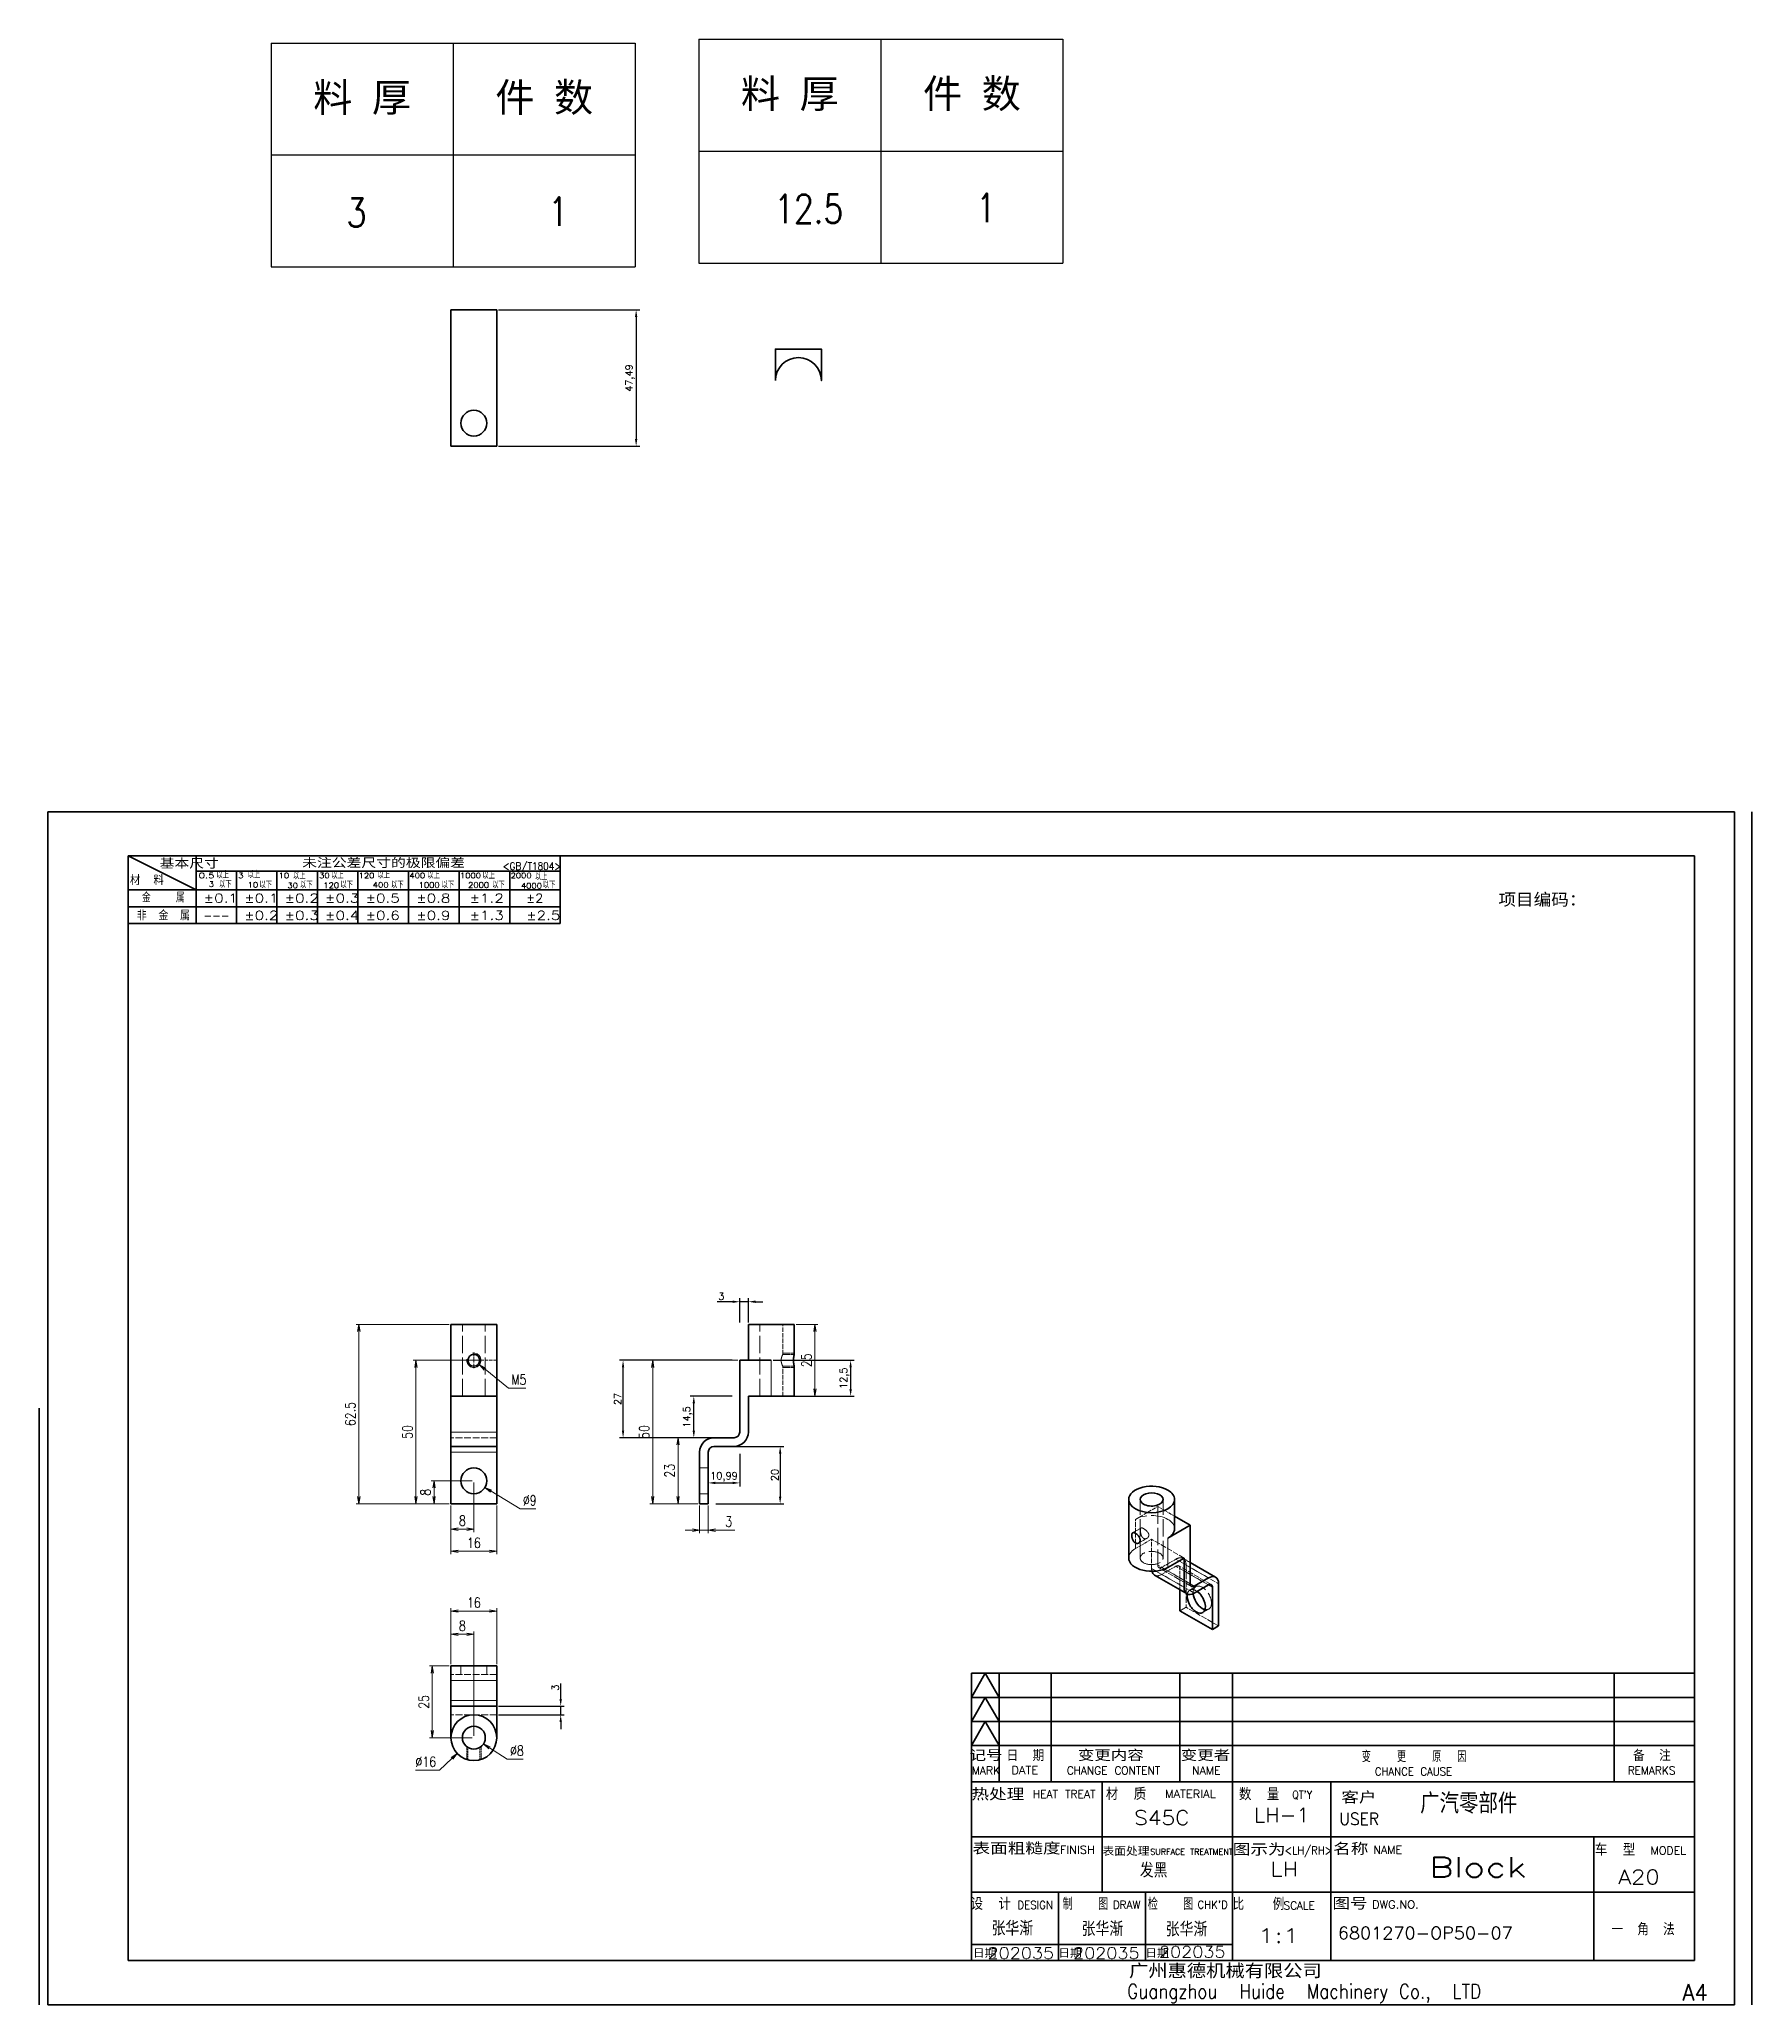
# Model space of a CAD drawing. Header units: millimetres. Extents: x 1333 to 106363, y -60675 to -5704.
# Drawn here: x 12890 to 13487, y -60481 to -59796 of the extents above; entities that cross this region are included whole.
import ezdxf
from ezdxf.enums import TextEntityAlignment as Align

# ---------------------------------------------------------------- set-up
doc = ezdxf.new("R2010")
doc.units = ezdxf.units.MM
doc.header["$LTSCALE"] = 0.5
doc.linetypes.add('DASHDOT', pattern=[18.5, 12, -3, 0.5, -3])
doc.linetypes.add('DASHED', pattern=[15, 12, -3])
doc.styles.add('DIM', font='romans.shx', dxfattribs={"width": 0.8, "bigfont": 'bigfont.shx'})
doc.styles.add('HD', font='txt.shx', dxfattribs={"bigfont": 'gbcbig.shx'})
doc.styles.get("Standard").update_dxf_attribs({"font": 'simplex.shx'})
doc.dimstyles.new('DEH 1-1', dxfattribs={"dimtxt": 3.5, "dimasz": 2.5, "dimexe": 1, "dimexo": 0.625, "dimgap": 1.2, "dimtad": 1, "dimtoh": 1, "dimdsep": 46, "dimtxsty": 'DIM', "dimblk": 'OPEN', "dimcen": 0, "dimclrd": 8, "dimclre": 8, "dimclrt": 2, "dimazin": 2, "dimtfac": 0.5, "dimtmove": 0, "dimatfit": 3, "dimldrblk": 'OPEN', "dimfxl": 1, "dimtolj": 2, "dimlwd": 18, "dimlwe": 18, "dimarcsym": 0})
doc.dimstyles.new('DEH 1-1$3', dxfattribs={"dimtxt": 3.5, "dimasz": 2.5, "dimexe": 1, "dimexo": 0.625, "dimgap": 1.2, "dimtad": 1, "dimtoh": 1, "dimdsep": 46, "dimtxsty": 'DIM', "dimblk": 'OPEN', "dimcen": 0, "dimclrd": 8, "dimclre": 8, "dimclrt": 2, "dimazin": 2, "dimtfac": 0.5, "dimtofl": 0, "dimtmove": 0, "dimatfit": 3, "dimldrblk": 'OPEN', "dimfxl": 1, "dimtolj": 2, "dimlwd": 18, "dimlwe": 18, "dimarcsym": 0})
doc.dimstyles.get("Standard").update_dxf_attribs({"dimtxt": 0.18, "dimasz": 0.18, "dimexe": 0.18, "dimexo": 0.0625, "dimgap": 0.09, "dimtad": 0, "dimtih": 1, "dimtoh": 1, "dimdec": 4, "dimzin": 0, "dimdsep": 46, "dimtxsty": 'Standard', "dimcen": 0.09, "dimadec": 0, "dimazin": 0, "dimtfac": 1, "dimtdec": 4, "dimtofl": 0, "dimtmove": 0, "dimatfit": 3, "dimfxl": 1, "dimtolj": 1, "dimtzin": 0, "dimarcsym": 0})

msp = doc.modelspace()

# ---------------------------------------------------------------- texts
at = {"color": 9, "lineweight": 13, "style": 'HD'}
for s, height, width, p, p2 in [('基本尺寸', 3.528, 2.048397, (12932.25, -60084.581), (12952.894, -60084.581)), ('未注公差尺寸的极限偏差', 3.528, 2.026326, (12981.925, -60084.38), (13038.696, -60084.38)), ('<GB/T1804>', 2.52, 0.912731, (13051.876, -60084.976), (13072.193, -60084.976)), ('材 料', 3.528, 1.397717, (12921.871, -60090.339), (12933.709, -60090.339)), ('0.5', 1.89, 1.583638, (12945.835, -60087.933), (12951.323, -60087.933)), ('3', 1.89, 1.451668, (12949.362, -60090.932), (12951.191, -60090.932)), ('以上', 2.268, 1.381754, (12952.012, -60087.924), (12956.402, -60087.924)), ('以下', 2.268, 1.426689, (12952.912, -60091.187), (12957.302, -60091.187)), ('3', 1.89, 1.451668, (12959.628, -60087.933), (12961.457, -60087.933)), ('以上', 2.268, 1.381754, (12962.915, -60087.818), (12967.305, -60087.818)), ('10', 1.89, 1.659049, (12962.92, -60091.179), (12966.578, -60091.179)), ('以下', 2.268, 1.426689, (12967.024, -60091.381), (12971.414, -60091.381)), ('10', 1.89, 1.659049, (12973.74, -60087.933), (12977.398, -60087.933)), ('30', 1.89, 1.290371, (12976.768, -60091.39), (12980.426, -60091.39)), ('以上', 2.268, 1.381754, (12978.716, -60088.241), (12983.105, -60088.241)), ('以下', 2.268, 1.426689, (12981.136, -60091.381), (12985.526, -60091.381)), ('30', 1.89, 1.290371, (12987.852, -60087.933), (12991.511, -60087.933)), ('120', 1.89, 1.340001, (12989.308, -60091.338), (12994.795, -60091.338)), ('以上', 2.268, 1.381754, (12992.044, -60088.083), (12996.434, -60088.083)), ('以下', 2.268, 1.426689, (12995.248, -60091.381), (12999.638, -60091.381)), ('120', 1.89, 1.340001, (13001.628, -60087.933), (13007.115, -60087.933)), ('400', 1.89, 1.244287, (13006.564, -60091.179), (13012.051, -60091.179)), ('以上', 2.268, 1.381754, (13008.185, -60087.977), (13012.574, -60087.977)), ('以下', 2.268, 1.426689, (13012.888, -60091.381), (13017.278, -60091.381)), ('400', 1.89, 1.244287, (13019.315, -60087.933), (13024.803, -60087.933)), ('1000', 1.89, 1.366185, (13022.532, -60091.232), (13029.848, -60091.232)), ('以上', 2.268, 1.381754, (13025.536, -60088.03), (13029.925, -60088.03)), ('以下', 2.268, 1.426689, (13030.528, -60091.381), (13034.918, -60091.381)), ('1000', 1.89, 1.366185, (13036.956, -60087.933), (13044.271, -60087.933)), ('2000', 1.89, 1.222376, (13039.779, -60091.232), (13047.095, -60091.232)), ('以上', 2.268, 1.381754, (13044.73, -60088.135), (13049.12, -60088.135)), ('以下', 2.268, 1.426689, (13048.168, -60091.381), (13052.558, -60091.381)), ('2000', 1.89, 1.222376, (13054.596, -60087.933), (13061.912, -60087.933)), ('4000', 1.89, 1.222376, (13058.197, -60091.482), (13065.513, -60091.482)), ('以上', 2.268, 1.381754, (13063.042, -60088.547), (13067.432, -60088.547)), ('以下', 2.268, 1.426689, (13065.808, -60091.381), (13070.198, -60091.381)), ('金   属', 3.528, 0.965088, (12926.087, -60096.343), (12940.958, -60096.343)), ('%%p0.1', 3.086, 1.548386, (12947.571, -60096.41), (12959.517, -60096.41)), ('%%p0.1', 3.086, 1.548386, (12961.683, -60096.41), (12973.628, -60096.41)), ('%%p0.2', 3.086, 1.366223, (12975.794, -60096.41), (12987.74, -60096.41)), ('%%p0.3', 3.086, 1.366223, (12989.907, -60096.41), (13001.852, -60096.41)), ('%%p0.5', 3.086, 1.366223, (13004.019, -60096.41), (13015.964, -60096.41)), ('%%p0.8', 3.086, 1.366223, (13021.659, -60096.41), (13033.604, -60096.41)), ('%%p1.2', 3.086, 1.451612, (13040.302, -60096.41), (13052.248, -60096.41)), ('%%p2', 3.086, 1.161337, (13060.007, -60096.41), (13065.98, -60096.41)), ('非 金 属', 3.528, 1.281426, (12924.281, -60102.621), (12942.797, -60102.621)), ('---', 3.086, 1.088724, (12947.571, -60102.414), (12956.53, -60102.414)), ('%%p0.2', 3.086, 1.366223, (12961.683, -60102.414), (12973.628, -60102.414)), ('%%p0.3', 3.086, 1.366223, (12975.794, -60102.414), (12987.74, -60102.414)), ('%%p0.4', 3.086, 1.366223, (12989.907, -60102.414), (13001.852, -60102.414)), ('%%p0.6', 3.086, 1.366223, (13004.019, -60102.414), (13015.964, -60102.414)), ('%%p0.9', 3.086, 1.366223, (13021.659, -60102.414), (13033.604, -60102.414)), ('%%p1.3', 3.086, 1.451612, (13040.302, -60102.414), (13052.248, -60102.414)), ('%%p2.5', 3.086, 1.290322, (13060.007, -60102.414), (13071.953, -60102.414)), ('记号', 3.92, 2.139223, (13214.607, -60395.656), (13226.076, -60395.656)), ('日 期', 3.92, 1.417257, (13227.476, -60395.656), (13240.629, -60395.656)), ('变更内容', 3.92, 2.048368, (13252.364, -60395.656), (13275.302, -60395.656)), ('变更者', 3.92, 2.061634, (13288.23, -60395.656), (13305.433, -60395.656)), ('变   更   原  因', 3.92, 0.861821, (13351.35, -60396.01), (13387.766, -60396.01)), ('备 注', 3.92, 1.397723, (13445.907, -60395.656), (13459.061, -60395.656)), ('MARK', 2.8, 0.967272, (13215.352, -60400.32), (13225.282, -60400.32)), ('DATE', 2.8, 0.908869, (13229.17, -60400.216), (13238.501, -60400.216)), ('CHANGE CONTENT', 2.8, 0.851026, (13248.464, -60400.32), (13281.03, -60400.32)), ('NAME', 2.8, 0.974787, (13292.132, -60400.32), (13302.14, -60400.32)), ('CHANCE CAUSE', 2.8, 0.824214, (13355.89, -60400.674), (13382.814, -60400.674)), ('REMARKS', 2.8, 0.89073, (13444.05, -60400.32), (13460.677, -60400.32)), ('热处理', 4.2, 2.072396, (13215.263, -60409.362), (13233.695, -60409.362)), ('HEAT TREAT', 2.8, 0.808406, (13236.609, -60408.558), (13258.49, -60408.558)), ('材 质', 4.2, 1.404164, (13262.098, -60409.195), (13276.191, -60409.195)), ('MATERIAL', 2.8, 0.863877, (13282.713, -60408.504), (13300.451, -60408.504)), ('数 量', 4.2, 1.404164, (13308.507, -60409.293), (13322.6, -60409.293)), ("QT'Y ", 2.8, 0.730833, (13327.061, -60408.784), (13336.27, -60408.784)), ('客户', 4.2, 2.192286, (13344.195, -60410.452), (13356.483, -60410.452)), ('USER', 4.2, 0.898216, (13343.533, -60417.895), (13357.365, -60417.895)), ('表面粗糙度', 4.2, 2.028032, (13215.608, -60428.236), (13246.329, -60428.236)), ('FINISH', 2.8, 0.871338, (13246.098, -60427.96), (13258.297, -60427.96)), ('表面处理', 2.8, 2.05629, (13260.951, -60428.637), (13277.334, -60428.637)), ('SURFACE TREATMENT', 2.1, 0.822028, (13277.618, -60428.311), (13306.389, -60428.311)), ('图示为', 4.2, 2.09421, (13306.347, -60428.625), (13324.779, -60428.625)), ('<LH/RH>', 2.8, 0.935187, (13324.422, -60428.184), (13341.006, -60428.184)), ('名称\u3000', 4.2, 3.157936, (13341.35, -60428.382), (13359.782, -60428.382)), ('NAME', 2.8, 0.974787, (13355.363, -60427.961), (13365.371, -60427.961)), ('车 型', 4.2, 1.404164, (13432.576, -60428.635), (13446.669, -60428.635)), ('MODEL', 2.8, 0.947515, (13452.025, -60428.23), (13464.406, -60428.23)), ('设 计', 4.2, 1.410675, (13214.954, -60447.507), (13229.047, -60447.507)), (' DESIGN', 2.8, 0.828931, (13228.97, -60447.205), (13243.67, -60447.205)), ('制  图', 4.2, 1.138953, (13247.035, -60447.507), (13262.933, -60447.507)), (' DRAW', 2.8, 0.856271, (13262.151, -60447.135), (13274.139, -60447.135)), ('检  图', 4.2, 1.138953, (13276.712, -60447.507), (13292.61, -60447.507)), ("CHK'D", 2.8, 0.908747, (13294.051, -60447.1), (13304.653, -60447.1)), ('比  例\u3000', 4.2, 1.553333, (13306.302, -60447.561), (13328.344, -60447.561)), ('SCALE', 2.8, 0.829954, (13324.068, -60447.386), (13334.913, -60447.386)), ('图号', 4.2, 2.139247, (13341.092, -60447.414), (13353.38, -60447.414)), ('DWG.NO.', 2.8, 1.026222, (13354.903, -60447.021), (13371.186, -60447.021)), ('一 角 法', 4.2, 1.27116, (13438.378, -60456.373), (13460.42, -60456.373)), ('日期', 2.8, 2.139204, (13215.783, -60464.189), (13223.975, -60464.189)), ('日期', 2.8, 2.139204, (13245.515, -60464.189), (13253.706, -60464.189)), ('日期', 2.8, 2.139204, (13275.838, -60464.189), (13284.03, -60464.189))]:
    msp.add_text(s, height=height, dxfattribs=dict(at, width=width)).set_placement(p, p2, align=Align.FIT)
at = {"color": 9, "lineweight": 13, "width": 1.850615}
msp.add_text('项目编码：', height=4.2, dxfattribs=at).set_placement((13398.965, -60097.447), (13429.685, -60097.447), align=Align.FIT)
at = {"color": 3, "lineweight": 13, "style": 'HD'}
for s, height, width, p, p2 in [('广汽零部件', 7, 1.34574, (13371.691, -60413.903), (13405.562, -60413.903)), ('S45C', 5, 1.055726, (13271.958, -60417.889), (13291.313, -60417.889)), ('LH-1', 5, 1.161299, (13313.752, -60416.903), (13333.107, -60416.903)), ('发黑', 5, 1.403846, (13273.952, -60436.219), (13283.629, -60436.219)), ('LH', 5, 1.16127, (13319.477, -60435.796), (13329.154, -60435.796)), ('Block', 7, 1.161295, (13374.844, -60436.114), (13408.715, -60436.114)), ('A20', 5, 1.161289, (13440.722, -60438.533), (13455.238, -60438.533)), ('张华渐', 5, 1.363863, (13222.262, -60456.455), (13236.778, -60456.455)), ('张华渐', 5, 1.363863, (13253.658, -60456.641), (13268.174, -60456.641)), ('张华渐', 5, 1.363863, (13282.973, -60456.756), (13297.489, -60456.756)), ('1:1', 5, 2.177417, (13315.085, -60459.003), (13329.601, -60459.003)), ('6801270-OP50-07', 4.2, 1.062156, (13342.994, -60457.664), (13403.962, -60457.664)), ('202035', 4, 1.088699, (13220.846, -60464.586), (13244.071, -60464.586)), ('202035', 4, 1.088699, (13250.665, -60464.586), (13273.891, -60464.586)), ('202035', 4, 1.088699, (13280.618, -60464.151), (13303.844, -60464.151))]:
    msp.add_text(s, height=height, dxfattribs=dict(at, width=width)).set_placement(p, p2, align=Align.FIT)
at = {"color": 1, "lineweight": 13, "style": 'HD', "width": 1.055726}
msp.add_text('S45C', height=5, dxfattribs=at).set_placement((13271.958, -60417.889), (13291.313, -60417.889), align=Align.FIT)
at = {"color": 7, "lineweight": 13, "style": 'HD'}
for s, height, width, p, p2 in [('广州惠德机械有限公司', 5, 1.877356, (13270.195, -60471.366), (13337.386, -60471.366)), ('Guangzhou  Huide  Machinery Co.,  LTD  ', 5, 0.717937, (13269.542, -60478.392), (13400.565, -60478.392)), ('A4', 5.6, 0.945347, (13463.194, -60479.047), (13472.018, -60479.047))]:
    msp.add_text(s, height=height, dxfattribs=dict(at, width=width)).set_placement(p, p2, align=Align.FIT)

# ---------------------------------------------------------------- blocks, each defined once
blk = doc.blocks.new('_Open')
at = {"color": 0, "linetype": 'ByBlock', "lineweight": -2}
for p, q in [((-1, 0.17), (0, 0)), ((-1, -0.17), (0, 0)), ((0, 0), (-1, 0))]:
    blk.add_line(p, q, dxfattribs=at)
blk = doc.blocks.new('*D291')
at = {"color": 8, "lineweight": 18, "transparency": 16777216}
for p, q in [((13033.15, -60362.5), (13026.28, -60362.5)), ((13027.28, -60365), (13027.28, -60385)), ((13041.15, -60387.5), (13026.28, -60387.5))]:
    blk.add_line(p, q, dxfattribs=at)
at = {"layer": 'Defpoints', "color": 0, "transparency": 16777216}
for p in [(13033.78, -60362.5), (13027.28, -60387.5), (13041.78, -60387.5)]:
    blk.add_point(p, dxfattribs=at)
at = {"color": 8, "lineweight": 18, "transparency": 16777216, "xscale": 2.5, "yscale": 2.5, "zscale": 2.5}
for p, rotation in [((13027.28, -60362.5), 90), ((13027.28, -60387.5), 270)]:
    blk.add_blockref('_Open', p, dxfattribs=dict(at, rotation=rotation))
at = {"color": 2, "transparency": 16777216, "insert": (13024.33, -60375), "char_height": 3.5, "attachment_point": 5, "rotation": 90, "style": 'DIM'}
blk.add_mtext('\\A2;{\\Fromans,bigfont|c134;25}', dxfattribs=at)
blk = doc.blocks.new('*D292')
at = {"color": 8, "lineweight": 18, "transparency": 16777216}
for p, q in [((13033.78, -60361.88), (13033.78, -60350.44)), ((13036.28, -60351.44), (13039.28, -60351.44)), ((13041.78, -60386.87), (13041.78, -60350.44))]:
    blk.add_line(p, q, dxfattribs=at)
at = {"layer": 'Defpoints', "color": 0, "transparency": 16777216}
for p in [(13041.78, -60351.44), (13033.78, -60362.5), (13041.78, -60387.5)]:
    blk.add_point(p, dxfattribs=at)
at = {"color": 8, "lineweight": 18, "transparency": 16777216, "xscale": 2.5, "yscale": 2.5, "zscale": 2.5, "rotation": 180}
blk.add_blockref('_Open', (13033.78, -60351.44), dxfattribs=at)
at = {"color": 8, "lineweight": 18, "transparency": 16777216, "xscale": 2.5, "yscale": 2.5, "zscale": 2.5}
blk.add_blockref('_Open', (13041.78, -60351.44), dxfattribs=at)
at = {"color": 2, "transparency": 16777216, "insert": (13037.78, -60348.49), "char_height": 3.5, "attachment_point": 5, "style": 'DIM'}
blk.add_mtext('\\A2;8', dxfattribs=at)
blk = doc.blocks.new('*D293')
at = {"color": 8, "lineweight": 18, "transparency": 16777216}
for p, q in [((13033.78, -60361.88), (13033.78, -60342.36)), ((13036.28, -60343.36), (13047.28, -60343.36)), ((13049.78, -60361.88), (13049.78, -60342.36))]:
    blk.add_line(p, q, dxfattribs=at)
at = {"layer": 'Defpoints', "color": 0, "transparency": 16777216}
for p in [(13049.78, -60343.36), (13033.78, -60362.5), (13049.78, -60362.5)]:
    blk.add_point(p, dxfattribs=at)
at = {"color": 8, "lineweight": 18, "transparency": 16777216, "xscale": 2.5, "yscale": 2.5, "zscale": 2.5, "rotation": 180}
blk.add_blockref('_Open', (13033.78, -60343.36), dxfattribs=at)
at = {"color": 8, "lineweight": 18, "transparency": 16777216, "xscale": 2.5, "yscale": 2.5, "zscale": 2.5}
blk.add_blockref('_Open', (13049.78, -60343.36), dxfattribs=at)
at = {"color": 2, "transparency": 16777216, "insert": (13041.78, -60340.41), "char_height": 3.5, "attachment_point": 5, "style": 'DIM'}
blk.add_mtext('\\A2;16', dxfattribs=at)
blk = doc.blocks.new('*D294')
at = {"color": 8, "lineweight": 18, "transparency": 16777216}
for p, q in [((13053.39, -60394.95), (13047.25, -60391.01)), ((13058.99, -60394.95), (13053.39, -60394.95))]:
    blk.add_line(p, q, dxfattribs=at)
at = {"layer": 'Defpoints', "color": 0, "transparency": 16777216}
for p in [(13038.41, -60385.33), (13045.14, -60389.66)]:
    blk.add_point(p, dxfattribs=at)
at = {"color": 8, "lineweight": 18, "transparency": 16777216, "xscale": 2.5, "yscale": 2.5, "zscale": 2.5, "rotation": 147.2963615874307}
blk.add_blockref('_Open', (13045.14, -60389.66), dxfattribs=at)
at = {"color": 2, "transparency": 16777216, "insert": (13056.79, -60392), "char_height": 3.5, "attachment_point": 5, "style": 'DIM'}
blk.add_mtext('\\A2;∅8', dxfattribs=at)
blk = doc.blocks.new('*D295')
at = {"color": 8, "lineweight": 18, "transparency": 16777216}
for p, q in [((13021.48, -60398.82), (13029.75, -60398.82)), ((13029.75, -60398.82), (13034.13, -60394.69))]:
    blk.add_line(p, q, dxfattribs=at)
at = {"layer": 'Defpoints', "color": 0, "transparency": 16777216}
for p in [(13047.6, -60382.01), (13035.95, -60392.98)]:
    blk.add_point(p, dxfattribs=at)
at = {"color": 8, "lineweight": 18, "transparency": 16777216, "xscale": 2.5, "yscale": 2.5, "zscale": 2.5, "rotation": 43.26288191036071}
blk.add_blockref('_Open', (13035.95, -60392.98), dxfattribs=at)
at = {"color": 2, "transparency": 16777216, "insert": (13025.01, -60395.87), "char_height": 3.5, "attachment_point": 5, "style": 'DIM'}
blk.add_mtext('\\A2;∅16', dxfattribs=at)
blk = doc.blocks.new('*D296')
at = {"color": 8, "lineweight": 18, "transparency": 16777216}
for p, q in [((13041.15, -60297.95), (13026.9, -60297.95)), ((13027.9, -60303.45), (13027.9, -60300.45)), ((13033.15, -60305.95), (13026.9, -60305.95))]:
    blk.add_line(p, q, dxfattribs=at)
at = {"layer": 'Defpoints', "color": 0, "transparency": 16777216}
for p in [(13027.9, -60297.95), (13041.78, -60297.95), (13033.78, -60305.95)]:
    blk.add_point(p, dxfattribs=at)
at = {"color": 8, "lineweight": 18, "transparency": 16777216, "xscale": 2.5, "yscale": 2.5, "zscale": 2.5}
for p, rotation in [((13027.9, -60297.95), 90), ((13027.9, -60305.95), 270)]:
    blk.add_blockref('_Open', p, dxfattribs=dict(at, rotation=rotation))
at = {"color": 2, "transparency": 16777216, "insert": (13024.95, -60301.95), "char_height": 3.5, "attachment_point": 5, "rotation": 90, "style": 'DIM'}
blk.add_mtext('\\A2;8', dxfattribs=at)
blk = doc.blocks.new('*D297')
at = {"color": 8, "lineweight": 18, "transparency": 16777216}
for p, q in [((13041.15, -60255.95), (13020.6, -60255.95)), ((13021.6, -60303.45), (13021.6, -60258.45)), ((13033.15, -60305.95), (13020.6, -60305.95))]:
    blk.add_line(p, q, dxfattribs=at)
at = {"layer": 'Defpoints', "color": 0, "transparency": 16777216}
for p in [(13021.6, -60255.95), (13041.78, -60255.95), (13033.78, -60305.95)]:
    blk.add_point(p, dxfattribs=at)
at = {"color": 8, "lineweight": 18, "transparency": 16777216, "xscale": 2.5, "yscale": 2.5, "zscale": 2.5}
for p, rotation in [((13021.6, -60255.95), 90), ((13021.6, -60305.95), 270)]:
    blk.add_blockref('_Open', p, dxfattribs=dict(at, rotation=rotation))
at = {"color": 2, "transparency": 16777216, "insert": (13018.65, -60280.95), "char_height": 3.5, "attachment_point": 5, "rotation": 90, "style": 'DIM'}
blk.add_mtext('\\A2;50', dxfattribs=at)
blk = doc.blocks.new('*D298')
at = {"color": 8, "lineweight": 18, "transparency": 16777216}
for p, q in [((13041.78, -60298.58), (13041.78, -60315.8)), ((13033.78, -60306.58), (13033.78, -60315.8)), ((13036.28, -60314.8), (13039.28, -60314.8))]:
    blk.add_line(p, q, dxfattribs=at)
at = {"layer": 'Defpoints', "color": 0, "transparency": 16777216}
for p in [(13041.78, -60297.95), (13033.78, -60305.95), (13041.78, -60314.8)]:
    blk.add_point(p, dxfattribs=at)
at = {"color": 8, "lineweight": 18, "transparency": 16777216, "xscale": 2.5, "yscale": 2.5, "zscale": 2.5, "rotation": 180}
blk.add_blockref('_Open', (13033.78, -60314.8), dxfattribs=at)
at = {"color": 8, "lineweight": 18, "transparency": 16777216, "xscale": 2.5, "yscale": 2.5, "zscale": 2.5}
blk.add_blockref('_Open', (13041.78, -60314.8), dxfattribs=at)
at = {"color": 2, "transparency": 16777216, "insert": (13037.78, -60311.85), "char_height": 3.5, "attachment_point": 5, "style": 'DIM'}
blk.add_mtext('\\A2;8', dxfattribs=at)
blk = doc.blocks.new('*D299')
at = {"color": 8, "lineweight": 18, "transparency": 16777216}
for p, q in [((13033.78, -60306.58), (13033.78, -60323.52)), ((13049.78, -60306.58), (13049.78, -60323.52)), ((13036.28, -60322.52), (13047.28, -60322.52))]:
    blk.add_line(p, q, dxfattribs=at)
at = {"layer": 'Defpoints', "color": 0, "transparency": 16777216}
for p in [(13033.78, -60305.95), (13049.78, -60305.95), (13049.78, -60322.52)]:
    blk.add_point(p, dxfattribs=at)
at = {"color": 8, "lineweight": 18, "transparency": 16777216, "xscale": 2.5, "yscale": 2.5, "zscale": 2.5, "rotation": 180}
blk.add_blockref('_Open', (13033.78, -60322.52), dxfattribs=at)
at = {"color": 8, "lineweight": 18, "transparency": 16777216, "xscale": 2.5, "yscale": 2.5, "zscale": 2.5}
blk.add_blockref('_Open', (13049.78, -60322.52), dxfattribs=at)
at = {"color": 2, "transparency": 16777216, "insert": (13041.78, -60319.57), "char_height": 3.5, "attachment_point": 5, "style": 'DIM'}
blk.add_mtext('\\A2;16', dxfattribs=at)
blk = doc.blocks.new('*D300')
at = {"color": 8, "lineweight": 18, "transparency": 16777216}
for p, q in [((13033.15, -60243.45), (13000.69, -60243.45)), ((13001.69, -60303.45), (13001.69, -60245.95)), ((13033.15, -60305.95), (13000.69, -60305.95))]:
    blk.add_line(p, q, dxfattribs=at)
at = {"layer": 'Defpoints', "color": 0, "transparency": 16777216}
for p in [(13001.69, -60243.45), (13033.78, -60243.45), (13033.78, -60305.95)]:
    blk.add_point(p, dxfattribs=at)
at = {"color": 8, "lineweight": 18, "transparency": 16777216, "xscale": 2.5, "yscale": 2.5, "zscale": 2.5}
for p, rotation in [((13001.69, -60243.45), 90), ((13001.69, -60305.95), 270)]:
    blk.add_blockref('_Open', p, dxfattribs=dict(at, rotation=rotation))
at = {"color": 2, "transparency": 16777216, "insert": (12998.74, -60274.7), "char_height": 3.5, "attachment_point": 5, "rotation": 90, "style": 'DIM'}
blk.add_mtext('\\A2;62.5', dxfattribs=at)
blk = doc.blocks.new('*D301')
at = {"color": 8, "lineweight": 18, "transparency": 16777216}
for p, q in [((13057.93, -60307.71), (13047.77, -60301.57)), ((13063.39, -60307.71), (13057.93, -60307.71))]:
    blk.add_line(p, q, dxfattribs=at)
at = {"layer": 'Defpoints', "color": 0, "transparency": 16777216}
for p in [(13037.92, -60295.63), (13045.63, -60300.28)]:
    blk.add_point(p, dxfattribs=at)
at = {"color": 8, "lineweight": 18, "transparency": 16777216, "xscale": 2.5, "yscale": 2.5, "zscale": 2.5, "rotation": 148.8671218479628}
blk.add_blockref('_Open', (13045.63, -60300.28), dxfattribs=at)
at = {"color": 2, "transparency": 16777216, "insert": (13061.26, -60304.76), "char_height": 3.5, "attachment_point": 5, "style": 'DIM'}
blk.add_mtext('\\A2;∅9', dxfattribs=at)
blk = doc.blocks.new('*D302')
at = {"color": 8, "lineweight": 18, "transparency": 16777216}
for p, q in [((13053.8, -60265.64), (13045.67, -60259.09)), ((13059.94, -60265.64), (13053.8, -60265.64))]:
    blk.add_line(p, q, dxfattribs=at)
at = {"layer": 'Defpoints', "color": 0, "transparency": 16777216}
for p in [(13039.83, -60254.39), (13043.72, -60257.52)]:
    blk.add_point(p, dxfattribs=at)
at = {"color": 8, "lineweight": 18, "transparency": 16777216, "xscale": 2.5, "yscale": 2.5, "zscale": 2.5, "rotation": 141.1451189114352}
blk.add_blockref('_Open', (13043.72, -60257.52), dxfattribs=at)
at = {"color": 2, "transparency": 16777216, "insert": (13057.47, -60262.69), "char_height": 3.5, "attachment_point": 5, "style": 'DIM'}
blk.add_mtext('\\A2;M5', dxfattribs=at)
blk = doc.blocks.new('*D303')
at = {"color": 8, "lineweight": 18, "transparency": 16777216}
for p, q in [((13120.49, -60306.58), (13120.49, -60316.15)), ((13123.49, -60306.58), (13123.49, -60316.15)), ((13117.99, -60315.15), (13115.49, -60315.15)), ((13120.49, -60315.15), (13123.49, -60315.15)), ((13125.99, -60315.15), (13132.76, -60315.15))]:
    blk.add_line(p, q, dxfattribs=at)
at = {"layer": 'Defpoints', "color": 0, "transparency": 16777216}
for p in [(13120.49, -60305.95), (13123.49, -60305.95), (13123.49, -60315.15)]:
    blk.add_point(p, dxfattribs=at)
at = {"color": 8, "lineweight": 18, "transparency": 16777216, "xscale": 2.5, "yscale": 2.5, "zscale": 2.5}
blk.add_blockref('_Open', (13120.49, -60315.15), dxfattribs=at)
at = {"color": 8, "lineweight": 18, "transparency": 16777216, "xscale": 2.5, "yscale": 2.5, "zscale": 2.5, "rotation": 180}
blk.add_blockref('_Open', (13123.49, -60315.15), dxfattribs=at)
at = {"color": 2, "transparency": 16777216, "insert": (13130.63, -60312.2), "char_height": 3.5, "attachment_point": 5, "style": 'DIM'}
blk.add_mtext('\\A2;3', dxfattribs=at)
blk = doc.blocks.new('*D304')
at = {"color": 8, "lineweight": 18, "transparency": 16777216}
for p, q in [((13124.87, -60282.95), (13111.95, -60282.95)), ((13112.95, -60303.45), (13112.95, -60285.45)), ((13119.87, -60305.95), (13111.95, -60305.95))]:
    blk.add_line(p, q, dxfattribs=at)
at = {"layer": 'Defpoints', "color": 0, "transparency": 16777216}
for p in [(13112.95, -60282.95), (13125.49, -60282.95), (13120.49, -60305.95)]:
    blk.add_point(p, dxfattribs=at)
at = {"color": 8, "lineweight": 18, "transparency": 16777216, "xscale": 2.5, "yscale": 2.5, "zscale": 2.5}
for p, rotation in [((13112.95, -60282.95), 90), ((13112.95, -60305.95), 270)]:
    blk.add_blockref('_Open', p, dxfattribs=dict(at, rotation=rotation))
at = {"color": 2, "transparency": 16777216, "insert": (13110, -60294.45), "char_height": 3.5, "attachment_point": 5, "rotation": 90, "style": 'DIM'}
blk.add_mtext('\\A2;23', dxfattribs=at)
blk = doc.blocks.new('*D305')
at = {"color": 8, "lineweight": 18, "transparency": 16777216}
for p, q in [((13133.86, -60255.95), (13103.12, -60255.95)), ((13104.12, -60303.45), (13104.12, -60258.45)), ((13119.87, -60305.95), (13103.12, -60305.95))]:
    blk.add_line(p, q, dxfattribs=at)
at = {"layer": 'Defpoints', "color": 0, "transparency": 16777216}
for p in [(13104.12, -60255.95), (13134.49, -60255.95), (13120.49, -60305.95)]:
    blk.add_point(p, dxfattribs=at)
at = {"color": 8, "lineweight": 18, "transparency": 16777216, "xscale": 2.5, "yscale": 2.5, "zscale": 2.5}
for p, rotation in [((13104.12, -60255.95), 90), ((13104.12, -60305.95), 270)]:
    blk.add_blockref('_Open', p, dxfattribs=dict(at, rotation=rotation))
at = {"color": 2, "transparency": 16777216, "insert": (13101.17, -60280.95), "char_height": 3.5, "attachment_point": 5, "rotation": 90, "style": 'DIM'}
blk.add_mtext('\\A2;50', dxfattribs=at)
blk = doc.blocks.new('*D306')
at = {"color": 8, "lineweight": 18, "transparency": 16777216}
for p, q in [((13154.11, -60243.45), (13161.69, -60243.45)), ((13160.69, -60265.95), (13160.69, -60245.95)), ((13154.11, -60268.45), (13161.69, -60268.45))]:
    blk.add_line(p, q, dxfattribs=at)
at = {"layer": 'Defpoints', "color": 0, "transparency": 16777216}
for p in [(13153.49, -60243.45), (13160.69, -60243.45), (13153.49, -60268.45)]:
    blk.add_point(p, dxfattribs=at)
at = {"color": 8, "lineweight": 18, "transparency": 16777216, "xscale": 2.5, "yscale": 2.5, "zscale": 2.5}
for p, rotation in [((13160.69, -60243.45), 90), ((13160.69, -60268.45), 270)]:
    blk.add_blockref('_Open', p, dxfattribs=dict(at, rotation=rotation))
at = {"color": 2, "transparency": 16777216, "insert": (13157.74, -60255.95), "char_height": 3.5, "attachment_point": 5, "rotation": 90, "style": 'DIM'}
blk.add_mtext('\\A2;25', dxfattribs=at)
blk = doc.blocks.new('*D321')
at = {"color": 0, "lineweight": -2, "transparency": 16777216}
for p, q in [((13123.49, -60288.58), (13123.49, -60299.94)), ((13134.49, -60288.58), (13134.49, -60299.94)), ((13125.99, -60298.69), (13131.99, -60298.69))]:
    blk.add_line(p, q, dxfattribs=at)
at = {"color": 0, "transparency": 16777216}
for points in [[(13125.99, -60298.27), (13125.99, -60299.11), (13123.49, -60298.69)], [(13131.99, -60298.27), (13131.99, -60299.11), (13134.49, -60298.69)]]:
    blk.add_solid(points, dxfattribs=at)
at = {"layer": 'Defpoints', "color": 0, "transparency": 16777216}
for p in [(13123.49, -60287.95), (13134.49, -60287.95), (13134.49, -60298.69)]:
    blk.add_point(p, dxfattribs=at)
at = {"color": 0, "transparency": 16777216, "insert": (13128.99, -60296.58), "char_height": 2.5, "attachment_point": 5}
blk.add_mtext('10,99', dxfattribs=at)
blk = doc.blocks.new('*D322')
at = {"color": 0, "lineweight": -2, "transparency": 16777216}
for p, q in [((13131.86, -60255.95), (13092.55, -60255.95)), ((13093.8, -60280.45), (13093.8, -60258.45)), ((13131.86, -60282.95), (13092.55, -60282.95))]:
    blk.add_line(p, q, dxfattribs=at)
at = {"color": 0, "transparency": 16777216}
for points in [[(13093.38, -60258.45), (13094.21, -60258.45), (13093.8, -60255.95)], [(13093.38, -60280.45), (13094.21, -60280.45), (13093.8, -60282.95)]]:
    blk.add_solid(points, dxfattribs=at)
at = {"layer": 'Defpoints', "color": 0, "transparency": 16777216}
for p in [(13093.8, -60255.95), (13132.49, -60255.95), (13132.49, -60282.95)]:
    blk.add_point(p, dxfattribs=at)
at = {"color": 0, "transparency": 16777216, "insert": (13091.92, -60269.45), "char_height": 2.5, "attachment_point": 5, "rotation": 90}
blk.add_mtext('27', dxfattribs=at)
blk = doc.blocks.new('*D323')
at = {"color": 0, "lineweight": -2, "transparency": 16777216}
for p, q in [((13126.12, -60285.95), (13149.81, -60285.95)), ((13148.56, -60288.45), (13148.56, -60303.45)), ((13126.12, -60305.95), (13149.81, -60305.95))]:
    blk.add_line(p, q, dxfattribs=at)
at = {"color": 0, "transparency": 16777216}
for points in [[(13148.14, -60288.45), (13148.98, -60288.45), (13148.56, -60285.95)], [(13148.14, -60303.45), (13148.98, -60303.45), (13148.56, -60305.95)]]:
    blk.add_solid(points, dxfattribs=at)
at = {"layer": 'Defpoints', "color": 0, "transparency": 16777216}
for p in [(13125.49, -60285.95), (13125.49, -60305.95), (13148.56, -60305.95)]:
    blk.add_point(p, dxfattribs=at)
at = {"color": 0, "transparency": 16777216, "insert": (13146.69, -60295.95), "char_height": 2.5, "attachment_point": 5, "rotation": 90}
blk.add_mtext('20', dxfattribs=at)
blk = doc.blocks.new('*D324')
at = {"color": 0, "lineweight": -2, "transparency": 16777216}
for p, q in [((13131.86, -60268.45), (13117.21, -60268.45)), ((13118.46, -60280.45), (13118.46, -60270.95)), ((13131.86, -60282.95), (13117.21, -60282.95))]:
    blk.add_line(p, q, dxfattribs=at)
at = {"color": 0, "transparency": 16777216}
for points in [[(13118.04, -60270.95), (13118.88, -60270.95), (13118.46, -60268.45)], [(13118.04, -60280.45), (13118.88, -60280.45), (13118.46, -60282.95)]]:
    blk.add_solid(points, dxfattribs=at)
at = {"layer": 'Defpoints', "color": 0, "transparency": 16777216}
for p in [(13118.46, -60268.45), (13132.49, -60268.45), (13132.49, -60282.95)]:
    blk.add_point(p, dxfattribs=at)
at = {"color": 0, "transparency": 16777216, "insert": (13116.35, -60275.7), "char_height": 2.5, "attachment_point": 5, "rotation": 90}
blk.add_mtext('14,5', dxfattribs=at)
blk = doc.blocks.new('*D325')
at = {"color": 0, "lineweight": -2, "transparency": 16777216}
for p, q in [((13146.11, -60255.95), (13174.38, -60255.95)), ((13173.13, -60258.45), (13173.13, -60265.95)), ((13146.11, -60268.45), (13174.38, -60268.45))]:
    blk.add_line(p, q, dxfattribs=at)
at = {"color": 0, "transparency": 16777216}
for points in [[(13172.72, -60258.45), (13173.55, -60258.45), (13173.13, -60255.95)], [(13172.72, -60265.95), (13173.55, -60265.95), (13173.13, -60268.45)]]:
    blk.add_solid(points, dxfattribs=at)
at = {"layer": 'Defpoints', "color": 0, "transparency": 16777216}
for p in [(13145.49, -60255.95), (13145.49, -60268.45), (13173.13, -60268.45)]:
    blk.add_point(p, dxfattribs=at)
at = {"color": 0, "transparency": 16777216, "insert": (13171.02, -60262.2), "char_height": 2.5, "attachment_point": 5, "rotation": 90}
blk.add_mtext('12,5', dxfattribs=at)
blk = doc.blocks.new('*D326')
at = {"color": 0, "lineweight": -2, "transparency": 16777216}
for p, q in [((13134.49, -60242.83), (13134.49, -60234.29)), ((13137.49, -60242.83), (13137.49, -60234.29)), ((13131.99, -60235.54), (13126.57, -60235.54)), ((13137.49, -60235.54), (13134.49, -60235.54)), ((13139.99, -60235.54), (13142.49, -60235.54))]:
    blk.add_line(p, q, dxfattribs=at)
at = {"color": 0, "transparency": 16777216}
for points in [[(13131.99, -60235.12), (13131.99, -60235.96), (13134.49, -60235.54)], [(13139.99, -60235.12), (13139.99, -60235.96), (13137.49, -60235.54)]]:
    blk.add_solid(points, dxfattribs=at)
at = {"layer": 'Defpoints', "color": 0, "transparency": 16777216}
for p in [(13134.49, -60235.54), (13134.49, -60243.45), (13137.49, -60243.45)]:
    blk.add_point(p, dxfattribs=at)
at = {"color": 0, "transparency": 16777216, "insert": (13128.03, -60233.66), "char_height": 2.5, "attachment_point": 5}
blk.add_mtext('3', dxfattribs=at)
blk = doc.blocks.new('*D327')
at = {"color": 0, "lineweight": -2, "transparency": 16777216}
for p, q in [((13072.05, -60374), (13072.05, -60368.58)), ((13050.4, -60376.5), (13073.3, -60376.5)), ((13072.05, -60379.5), (13072.05, -60376.5)), ((13050.4, -60379.5), (13073.3, -60379.5)), ((13072.05, -60382), (13072.05, -60384.5))]:
    blk.add_line(p, q, dxfattribs=at)
at = {"color": 0, "transparency": 16777216}
for points in [[(13071.64, -60374), (13072.47, -60374), (13072.05, -60376.5)], [(13071.64, -60382), (13072.47, -60382), (13072.05, -60379.5)]]:
    blk.add_solid(points, dxfattribs=at)
at = {"layer": 'Defpoints', "color": 0, "transparency": 16777216}
for p in [(13049.78, -60376.5), (13072.05, -60376.5), (13049.78, -60379.5)]:
    blk.add_point(p, dxfattribs=at)
at = {"color": 0, "transparency": 16777216, "insert": (13070.18, -60370.04), "char_height": 2.5, "attachment_point": 5, "rotation": 90}
blk.add_mtext('3', dxfattribs=at)
blk = doc.blocks.new('*D332')
at = {"color": 0, "lineweight": -2, "transparency": 16777216}
for p, q in [((13050.4, -59889.83), (13099.61, -59889.83)), ((13098.36, -59892.33), (13098.36, -59934.82)), ((13050.4, -59937.32), (13099.61, -59937.32))]:
    blk.add_line(p, q, dxfattribs=at)
at = {"color": 0, "transparency": 16777216}
for points in [[(13097.94, -59892.33), (13098.77, -59892.33), (13098.36, -59889.83)], [(13097.94, -59934.82), (13098.77, -59934.82), (13098.36, -59937.32)]]:
    blk.add_solid(points, dxfattribs=at)
at = {"layer": 'Defpoints', "color": 0, "transparency": 16777216}
for p in [(13049.78, -59889.83), (13049.78, -59937.32), (13098.36, -59937.32)]:
    blk.add_point(p, dxfattribs=at)
at = {"color": 0, "transparency": 16777216, "insert": (13096.24, -59913.58), "char_height": 2.5, "attachment_point": 5, "rotation": 90}
blk.add_mtext('47,49', dxfattribs=at)
blk = doc.blocks.new('*T44')
at = {"color": 0, "linetype": 'ByBlock', "lineweight": -2, "transparency": 16777216}
for p, q in [((0, 0), (127, 0)), ((0, 0), (0, -78)), ((63.5, 0), (63.5, -78)), ((127, 0), (127, -78)), ((0, -39), (127, -39)), ((0, -78), (127, -78))]:
    blk.add_line(p, q, dxfattribs=at)
at = {"color": 0, "transparency": 16777216, "char_height": 10, "width": 60.5, "attachment_point": 5}
for s, insert in [('{\\fSimSun|b0|i0|c134|p2;料 厚}', (31.75, -19.5)), ('{\\fSimSun|b0|i0|c134|p2;件 数}', (95.25, -19.5))]:
    blk.add_mtext(s, dxfattribs=dict(at, insert=insert))
blk = doc.blocks.new('拆图参数')
blk.add_blockref('*T44', (-63.5, 78))
at = {"style": 'DIM', "width": 0.8}
blk.add_attdef('6', text='', height=10, dxfattribs=at).set_placement((-37.13, 18.91), align=Align.MIDDLE_LEFT)
blk.add_attdef('1', text='', height=10, dxfattribs=at).set_placement((36.65, 19.27), align=Align.MIDDLE_CENTER)

# ---------------------------------------------------------------- dimensions: what is measured, and where the dimension line sits
for base, p1, p2, picture, middle in [((13098.356, -59937.321), (13049.776, -59889.831), (13049.776, -59937.321), '*D332', (13096.243, -59913.576)), ((13093.796, -60255.954), (13132.487, -60282.954), (13132.487, -60255.954), '*D322', (13091.921, -60269.454)), ((13173.133, -60268.454), (13145.487, -60255.954), (13145.487, -60268.454), '*D325', (13171.02, -60262.204)), ((13118.458, -60268.454), (13132.487, -60282.954), (13132.487, -60268.454), '*D324', (13116.345, -60275.704)), ((13148.561, -60305.954), (13125.493, -60285.954), (13125.493, -60305.954), '*D323', (13146.686, -60295.954)), ((13072.054, -60376.496), (13049.776, -60379.496), (13049.776, -60376.496), '*D327', (13070.179, -60370.037))]:
    dim = msp.add_linear_dim(base=base, p1=p1, p2=p2, angle=90, dimstyle='Standard', override={"dimtxt": 2.5, "dimasz": 2.5, "dimexe": 1.25, "dimexo": 0.625, "dimgap": 0.625, "dimtad": 1, "dimtih": 0, "dimtoh": 0, "dimdec": 2, "dimzin": 8, "dimdsep": 44, "dimcen": 2.5, "dimtdec": 2, "dimtofl": 1, "dimatfit": 0, "dimtolj": 0, "dimtzin": 8, "dimarcsym": 1})
    dim.commit()
    dim.dimension.update_dxf_attribs({"geometry": picture, "text_midpoint": middle})
for base, p1, p2, picture, middle in [((13134.487, -60235.539), (13137.487, -60243.454), (13134.487, -60243.454), '*D326', (13128.028, -60233.664)), ((13134.487, -60298.689), (13123.493, -60287.954), (13134.487, -60287.954), '*D321', (13128.99, -60296.575))]:
    dim = msp.add_linear_dim(base=base, p1=p1, p2=p2, dimstyle='Standard', override={"dimtxt": 2.5, "dimasz": 2.5, "dimexe": 1.25, "dimexo": 0.625, "dimgap": 0.625, "dimtad": 1, "dimtih": 0, "dimtoh": 0, "dimdec": 2, "dimzin": 8, "dimdsep": 44, "dimcen": 2.5, "dimtdec": 2, "dimtofl": 1, "dimatfit": 0, "dimtolj": 0, "dimtzin": 8, "dimarcsym": 1})
    dim.commit()
    dim.dimension.update_dxf_attribs({"geometry": picture, "text_midpoint": middle})
for base, p1, p2, picture, middle in [((13001.693, -60243.454), (13033.776, -60305.954), (13033.776, -60243.454), '*D300', (12998.743, -60274.704)), ((13160.692, -60243.454), (13153.487, -60268.454), (13153.487, -60243.454), '*D306', (13157.742, -60255.954)), ((13021.602, -60255.954), (13033.776, -60305.954), (13041.776, -60255.954), '*D297', (13018.652, -60280.954)), ((13104.116, -60255.954), (13120.493, -60305.954), (13134.487, -60255.954), '*D305', (13101.166, -60280.954)), ((13112.951, -60282.954), (13120.493, -60305.954), (13125.493, -60282.954), '*D304', (13110.001, -60294.454)), ((13027.901, -60297.954), (13033.776, -60305.954), (13041.776, -60297.954), '*D296', (13024.951, -60301.954))]:
    dim = msp.add_linear_dim(base=base, p1=p1, p2=p2, angle=90, dimstyle='DEH 1-1')
    dim.commit()
    dim.dimension.update_dxf_attribs({"geometry": picture, "text_midpoint": middle})
dim = msp.add_diameter_dim_2p(p1=(13039.829, -60254.386), p2=(13043.723, -60257.523), dimstyle='DEH 1-1$3', override={"dimpost": 'M<>'})
dim.commit()
dim.dimension.update_dxf_attribs({"geometry": '*D302', "text_midpoint": (13057.471, -60265.644), "dimtype": 163})
for p1, p2, picture, middle in [((13037.924, -60295.628), (13045.628, -60300.281), '*D301', (13061.26, -60307.709)), ((13047.602, -60382.013), (13035.951, -60392.978), '*D295', (13025.014, -60398.817)), ((13038.41, -60385.335), (13045.142, -60389.657), '*D294', (13056.792, -60394.954))]:
    dim = msp.add_diameter_dim_2p(p1=p1, p2=p2, dimstyle='DEH 1-1$3')
    dim.commit()
    dim.dimension.update_dxf_attribs({"geometry": picture, "text_midpoint": middle, "dimtype": 163})
for base, p1, p2, picture, middle in [((13041.776, -60314.799), (13033.776, -60305.954), (13041.776, -60297.954), '*D298', (13037.776, -60311.849)), ((13049.776, -60322.52), (13033.776, -60305.954), (13049.776, -60305.954), '*D299', (13041.776, -60319.57)), ((13123.493, -60315.153), (13120.493, -60305.954), (13123.493, -60305.954), '*D303', (13130.627, -60312.203)), ((13049.776, -60343.36), (13033.776, -60362.502), (13049.776, -60362.502), '*D293', (13041.776, -60340.41)), ((13041.776, -60351.445), (13033.776, -60362.502), (13041.776, -60387.496), '*D292', (13037.776, -60348.495))]:
    dim = msp.add_linear_dim(base=base, p1=p1, p2=p2, dimstyle='DEH 1-1')
    dim.commit()
    dim.dimension.update_dxf_attribs({"geometry": picture, "text_midpoint": middle})
dim = msp.add_linear_dim(base=(13027.276, -60387.496), p1=(13033.776, -60362.502), p2=(13041.776, -60387.496), angle=90, text='{\\Fromans,bigfont|c134;25}', dimstyle='DEH 1-1')
dim.commit()
dim.dimension.update_dxf_attribs({"geometry": '*D291', "text_midpoint": (13024.326, -60374.999)})

# ---------------------------------------------------------------- linework, layer by layer
at = {"color": 171, "lineweight": 35, "ltscale": 0.45}
for p, q in [((13033.776, -59937.321), (13033.776, -59889.831)), ((13049.776, -59889.831), (13049.776, -59937.321)), ((13033.776, -60305.954), (13033.776, -60287.954)), ((13049.776, -60287.954), (13049.776, -60305.954)), ((13120.493, -60287.954), (13120.493, -60305.954)), ((13123.493, -60305.954), (13123.493, -60287.954))]:
    msp.add_line(p, q, dxfattribs=at)
at = {"color": 171, "lineweight": 35, "ltscale": 0.4}
for p, q in [((13049.776, -59889.831), (13033.776, -59889.831)), ((13049.776, -59937.321), (13033.776, -59937.321)), ((13153.487, -60243.454), (13137.487, -60243.454)), ((13049.776, -60285.954), (13033.776, -60285.954)), ((13049.776, -60305.954), (13033.776, -60305.954)), ((13033.776, -60362.502), (13049.776, -60362.502)), ((13049.776, -60376.496), (13033.776, -60376.496))]:
    msp.add_line(p, q, dxfattribs=at)
at = {"color": 30, "lineweight": 35}
for p, q in [((13481.276, -60064.755), (12893.276, -60064.755)), ((12893.276, -60480.555), (12893.276, -60064.755)), ((13481.276, -60480.555), (13481.276, -60064.755)), ((13487.276, -60480.555), (13487.276, -60064.755)), ((12890.276, -60480.555), (12890.276, -60272.655)), ((12893.276, -60480.555), (13481.276, -60480.555))]:
    msp.add_line(p, q, dxfattribs=at)
at = {"color": 7, "lineweight": 35}
for p, q in [((12893.276, -60064.755), (12893.276, -60480.555)), ((13481.276, -60064.755), (12893.276, -60064.755)), ((13481.276, -60480.555), (13481.276, -60064.755)), ((13487.276, -60064.755), (13487.276, -60480.555)), ((12921.276, -60080.155), (12921.276, -60465.155)), ((13467.276, -60080.155), (12921.276, -60080.155)), ((13467.276, -60465.155), (13467.276, -60080.155)), ((12890.276, -60480.555), (12890.276, -60272.655)), ((13467.276, -60402.855), (13215.276, -60402.855)), ((12921.276, -60465.155), (13467.276, -60465.155)), ((12893.276, -60480.555), (13481.276, -60480.555))]:
    msp.add_line(p, q, dxfattribs=at)
at = {"color": 9, "lineweight": 35}
for p, q in [((12921.276, -60080.155), (12944.908, -60091.999)), ((12944.908, -60103.675), (12944.908, -60080.155)), ((13071.916, -60103.675), (13071.916, -60080.155)), ((12944.908, -60085.447), (13071.916, -60085.447)), ((12921.276, -60091.999), (13071.916, -60091.999)), ((12921.276, -60097.837), (13071.916, -60097.837)), ((12921.276, -60103.675), (13071.916, -60103.675)), ((13215.276, -60365.055), (13467.276, -60365.055)), ((13215.276, -60465.155), (13215.276, -60365.055)), ((13224.877, -60402.855), (13224.877, -60365.055)), ((13243.077, -60402.855), (13243.077, -60365.055)), ((13287.877, -60402.855), (13287.877, -60365.055)), ((13306.276, -60465.155), (13306.276, -60365.055)), ((13439.276, -60365.055), (13439.276, -60402.855)), ((13215.276, -60373.455), (13467.276, -60373.455)), ((13215.276, -60381.855), (13467.276, -60381.855)), ((13215.276, -60390.255), (13467.276, -60390.255)), ((13215.276, -60390.255), (13467.276, -60390.255)), ((13467.276, -60402.855), (13215.276, -60402.855)), ((13340.576, -60402.855), (13340.576, -60465.155)), ((13340.576, -60422.105), (13215.276, -60422.105)), ((13340.576, -60422.105), (13467.276, -60422.105)), ((13432.276, -60422.105), (13432.276, -60465.155)), ((13340.576, -60441.355), (13215.276, -60441.355)), ((13245.628, -60441.355), (13245.628, -60465.155)), ((13275.952, -60441.355), (13275.952, -60465.155)), ((13340.576, -60441.355), (13467.276, -60441.355)), ((13215.276, -60459.555), (13306.276, -60459.555))]:
    msp.add_line(p, q, dxfattribs=at)
at = {"color": 9, "lineweight": 35, "ltscale": 0.4557}
for p, q in [((12959.02, -60103.675), (12959.02, -60085.447)), ((12973.132, -60103.675), (12973.132, -60085.447)), ((12987.244, -60103.675), (12987.244, -60085.447)), ((13001.356, -60103.675), (13001.356, -60085.447)), ((13018.996, -60103.675), (13018.996, -60085.447)), ((13036.636, -60103.675), (13036.636, -60085.447)), ((13054.276, -60103.675), (13054.276, -60085.447))]:
    msp.add_line(p, q, dxfattribs=at)
at = {"color": 171, "lineweight": 35, "ltscale": 0.2}
for p, q in [((13041.776, -60243.454), (13033.776, -60243.454)), ((13049.776, -60243.454), (13041.776, -60243.454)), ((13041.776, -60268.454), (13033.776, -60268.454)), ((13049.776, -60268.454), (13041.776, -60268.454)), ((13145.487, -60268.454), (13137.487, -60268.454)), ((13153.487, -60268.454), (13145.487, -60268.454))]:
    msp.add_line(p, q, dxfattribs=at)
at = {"color": 171, "lineweight": 35, "ltscale": 0.3125}
for p, q in [((13033.776, -60255.954), (13033.776, -60243.454)), ((13049.776, -60255.954), (13049.776, -60243.454)), ((13137.487, -60243.454), (13137.487, -60255.954)), ((13033.776, -60268.454), (13033.776, -60255.954)), ((13049.776, -60268.454), (13049.776, -60255.954)), ((13033.776, -60280.954), (13033.776, -60268.454)), ((13049.776, -60280.954), (13049.776, -60268.454)), ((13137.487, -60280.954), (13137.487, -60268.454))]:
    msp.add_line(p, q, dxfattribs=at)
at = {"color": 171, "linetype": 'DASHED', "lineweight": 13}
for p, q in [((13037.776, -60268.454), (13037.776, -60243.454)), ((13045.776, -60268.454), (13045.776, -60243.454)), ((13141.487, -60268.454), (13141.487, -60243.454)), ((13274.067, -60324.861), (13274.067, -60304.448)), ((13280.188, -60306.898), (13280.188, -60327.31)), ((13282.067, -60324.861), (13282.067, -60304.448))]:
    msp.add_line(p, q, dxfattribs=at)
at = {"color": 171, "linetype": 'DASHED', "lineweight": 13, "ltscale": 0.260825}
for p, q in [((13149.487, -60253.887), (13149.487, -60243.454)), ((13149.487, -60268.454), (13149.487, -60258.021))]:
    msp.add_line(p, q, dxfattribs=at)
at = {"color": 171, "lineweight": 35, "ltscale": 0.260825}
for p, q in [((13153.487, -60243.454), (13153.487, -60253.887)), ((13153.487, -60258.021), (13153.487, -60268.454))]:
    msp.add_line(p, q, dxfattribs=at)
at = {"color": 171, "linetype": 'DASHED', "lineweight": 13, "ltscale": 0.2}
for p, q in [((13041.776, -60255.954), (13033.776, -60255.954)), ((13049.776, -60255.954), (13041.776, -60255.954))]:
    msp.add_line(p, q, dxfattribs=at)
at = {"color": 7, "linetype": 'DASHDOT', "lineweight": 13, "ltscale": 0.134354}
msp.add_line((13044.463, -60255.954), (13039.089, -60255.954), dxfattribs=at)
at = {"color": 7, "linetype": 'DASHDOT', "lineweight": 13, "ltscale": 0.134357}
msp.add_line((13041.776, -60253.267), (13041.776, -60258.642), dxfattribs=at)
at = {"color": 171, "lineweight": 35, "ltscale": 0.275}
for p, q in [((13145.487, -60255.954), (13134.487, -60255.954)), ((13049.776, -60376.496), (13049.776, -60387.496))]:
    msp.add_line(p, q, dxfattribs=at)
at = {"color": 171, "lineweight": 35}
for p, q in [((13134.487, -60255.954), (13134.487, -60280.954)), ((13270.067, -60324.861), (13270.067, -60304.448)), ((13291.502, -60333.842), (13291.502, -60313.43))]:
    msp.add_line(p, q, dxfattribs=at)
at = {"color": 171, "linetype": 'DASHED', "lineweight": 13, "ltscale": 0.3125}
msp.add_line((13145.487, -60268.454), (13145.487, -60255.954), dxfattribs=at)
at = {"color": 171, "lineweight": 13, "ltscale": 0.3125}
msp.add_line((13145.487, -60268.454), (13145.487, -60255.954), dxfattribs=at)
at = {"color": 7, "linetype": 'DASHED', "lineweight": 13, "ltscale": 0.1}
for p, q in [((13153.487, -60253.454), (13149.487, -60253.454)), ((13153.487, -60258.454), (13149.487, -60258.454))]:
    msp.add_line(p, q, dxfattribs=at)
at = {"color": 171, "linetype": 'DASHED', "lineweight": 13, "ltscale": 0.1}
for p, q in [((13153.487, -60253.887), (13149.487, -60253.887)), ((13153.487, -60258.021), (13149.487, -60258.021))]:
    msp.add_line(p, q, dxfattribs=at)
at = {"color": 171, "lineweight": 35, "ltscale": 0.125}
for p, q in [((13033.776, -60280.954), (13033.776, -60285.954)), ((13049.776, -60285.954), (13049.776, -60280.954)), ((13033.776, -60362.502), (13033.776, -60367.502)), ((13049.776, -60362.502), (13049.776, -60367.502))]:
    msp.add_line(p, q, dxfattribs=at)
at = {"color": 171, "linetype": 'DASHED', "lineweight": 13, "ltscale": 0.4}
for p, q in [((13049.776, -60280.954), (13033.776, -60280.954)), ((13049.776, -60282.954), (13033.776, -60282.954)), ((13033.776, -60287.954), (13049.776, -60287.954)), ((13049.776, -60365.502), (13033.776, -60365.502)), ((13049.776, -60367.502), (13033.776, -60367.502)), ((13049.776, -60374.496), (13033.776, -60374.496)), ((13049.776, -60379.496), (13033.776, -60379.496))]:
    msp.add_line(p, q, dxfattribs=at)
at = {"color": 171, "lineweight": 13, "ltscale": 0.4}
for p, q in [((13049.776, -60280.954), (13033.776, -60280.954)), ((13049.776, -60287.954), (13033.776, -60287.954)), ((13033.776, -60367.502), (13049.776, -60367.502)), ((13049.776, -60374.496), (13033.776, -60374.496))]:
    msp.add_line(p, q, dxfattribs=at)
at = {"color": 171, "lineweight": 35, "ltscale": 0.174834}
for p, q in [((13125.493, -60282.954), (13132.487, -60282.954)), ((13033.776, -60367.502), (13033.776, -60374.496))]:
    msp.add_line(p, q, dxfattribs=at)
at = {"color": 171, "lineweight": 35, "ltscale": 0.05}
for p, q in [((13033.776, -60285.954), (13033.776, -60287.954)), ((13049.776, -60287.954), (13049.776, -60285.954)), ((13033.776, -60374.496), (13033.776, -60376.496)), ((13049.776, -60376.496), (13049.776, -60374.496))]:
    msp.add_line(p, q, dxfattribs=at)
at = {"color": 171, "lineweight": 35, "ltscale": 0.174833}
for p, q in [((13125.493, -60285.954), (13132.487, -60285.954)), ((13049.776, -60374.496), (13049.776, -60367.502))]:
    msp.add_line(p, q, dxfattribs=at)
at = {"color": 171, "linetype": 'DASHED', "lineweight": 13, "ltscale": 0.075001}
for p, q in [((13123.493, -60293.454), (13120.493, -60293.454)), ((13123.493, -60302.454), (13120.493, -60302.454)), ((13037.276, -60365.502), (13037.276, -60362.502))]:
    msp.add_line(p, q, dxfattribs=at)
at = {"color": 171, "lineweight": 35, "ltscale": 0.075001}
msp.add_line((13123.493, -60305.954), (13120.493, -60305.954), dxfattribs=at)
at = {"color": 171, "linetype": 'DASHED', "lineweight": 13, "ltscale": 0.224537}
msp.add_line((13272.41, -60311.389), (13280.188, -60306.898), dxfattribs=at)
at = {"color": 171, "linetype": 'DASHED', "lineweight": 13, "ltscale": 0.169703}
msp.add_line((13286.067, -60310.292), (13280.188, -60306.898), dxfattribs=at)
at = {"color": 171, "lineweight": 35, "ltscale": 0.255155}
for p, q in [((13286.067, -60314.655), (13286.067, -60304.448)), ((13289.38, -60335.067), (13289.38, -60324.861))]:
    msp.add_line(p, q, dxfattribs=at)
at = {"color": 171, "lineweight": 35, "ltscale": 0.156896}
msp.add_line((13291.502, -60313.43), (13286.067, -60310.292), dxfattribs=at)
at = {"color": 171, "linetype": 'DASHED', "lineweight": 13, "ltscale": 0.084547}
for p, q in [((13271.472, -60316.075), (13274.4, -60314.385)), ((13273.539, -60319.656), (13276.467, -60317.965))]:
    msp.add_line(p, q, dxfattribs=at)
at = {"color": 171, "linetype": 'DASHED', "lineweight": 13, "ltscale": 0.255155}
for p, q in [((13272.41, -60321.595), (13272.41, -60311.389)), ((13278.067, -60328.535), (13278.067, -60318.329))]:
    msp.add_line(p, q, dxfattribs=at)
at = {"color": 171, "lineweight": 35, "ltscale": 0.224537}
msp.add_line((13291.502, -60313.43), (13283.724, -60317.921), dxfattribs=at)
at = {"color": 171, "linetype": 'DASHED', "lineweight": 13, "ltscale": 0.163299}
msp.add_line((13272.41, -60321.595), (13278.067, -60318.329), dxfattribs=at)
at = {"color": 171, "linetype": 'DASHED', "lineweight": 13, "ltscale": 0.326599}
for p, q in [((13289.38, -60324.861), (13278.067, -60318.329)), ((13291.502, -60333.842), (13280.188, -60327.31)), ((13291.916, -60334.758), (13280.602, -60328.226)), ((13292.916, -60337.108), (13281.602, -60330.576)), ((13297.861, -60334.253), (13286.547, -60327.721)), ((13298.861, -60334.154), (13287.547, -60327.622))]:
    msp.add_line(p, q, dxfattribs=at)
at = {"color": 171, "lineweight": 13, "ltscale": 0.255155}
msp.add_line((13283.724, -60328.127), (13283.724, -60317.921), dxfattribs=at)
at = {"color": 171, "linetype": 'DASHED', "lineweight": 13, "ltscale": 0.043158}
msp.add_line((13279.562, -60329.398), (13278.067, -60328.535), dxfattribs=at)
at = {"color": 171, "lineweight": 35, "ltscale": 0.326599}
for p, q in [((13290.416, -60337.356), (13279.102, -60330.824)), ((13299.275, -60349.767), (13287.961, -60343.235))]:
    msp.add_line(p, q, dxfattribs=at)
at = {"color": 171, "lineweight": 13, "ltscale": 0.283441}
msp.add_line((13289.38, -60335.067), (13279.562, -60329.398), dxfattribs=at)
at = {"color": 171, "linetype": 'DASHED', "lineweight": 13, "ltscale": 0.142751}
msp.add_line((13286.547, -60325.272), (13281.602, -60328.127), dxfattribs=at)
at = {"color": 171, "linetype": 'DASHED', "lineweight": 13, "ltscale": 0.14275}
msp.add_line((13286.547, -60327.721), (13281.602, -60330.576), dxfattribs=at)
at = {"color": 171, "linetype": 'DASHED', "lineweight": 13, "ltscale": 0.285774}
for p, q in [((13291.502, -60333.842), (13281.602, -60328.127)), ((13297.861, -60334.253), (13287.961, -60328.538))]:
    msp.add_line(p, q, dxfattribs=at)
at = {"color": 171, "lineweight": 35, "ltscale": 0.163299}
msp.add_line((13289.38, -60324.861), (13283.724, -60328.127), dxfattribs=at)
at = {"color": 171, "linetype": 'DASHED', "lineweight": 13, "ltscale": 0.143023}
msp.add_line((13286.547, -60325.272), (13291.502, -60328.132), dxfattribs=at)
at = {"color": 171, "linetype": 'DASHED', "lineweight": 13, "ltscale": 0.185025}
msp.add_line((13287.961, -60335.939), (13287.961, -60328.538), dxfattribs=at)
at = {"color": 171, "linetype": 'DASHED', "lineweight": 13, "ltscale": 0.070854}
msp.add_line((13289.047, -60325.024), (13291.502, -60326.441), dxfattribs=at)
at = {"color": 171, "linetype": 'DASHED', "lineweight": 13, "ltscale": 0.367423}
msp.add_line((13290.083, -60327.313), (13290.083, -60342.01), dxfattribs=at)
at = {"color": 171, "linetype": 'DASHED', "lineweight": 13, "ltscale": 0.326598}
for p, q in [((13290.083, -60327.313), (13301.396, -60333.845)), ((13301.396, -60348.542), (13290.083, -60342.01))]:
    msp.add_line(p, q, dxfattribs=at)
at = {"color": 171, "lineweight": 35, "ltscale": 0.255744}
msp.add_line((13291.502, -60326.441), (13300.361, -60331.556), dxfattribs=at)
at = {"color": 171, "lineweight": 13, "ltscale": 0.183575}
msp.add_line((13291.502, -60328.132), (13297.861, -60331.804), dxfattribs=at)
at = {"color": 171, "lineweight": 35, "ltscale": 0.182398}
msp.add_line((13287.961, -60343.235), (13287.961, -60335.939), dxfattribs=at)
at = {"color": 171, "linetype": 'DASHED', "lineweight": 13, "ltscale": 0.061238}
for p, q in [((13291.368, -60336.072), (13293.49, -60334.847)), ((13287.961, -60343.235), (13290.083, -60342.01))]:
    msp.add_line(p, q, dxfattribs=at)
at = {"color": 171, "lineweight": 13, "ltscale": 0.040825}
for p, q in [((13292.916, -60334.659), (13291.502, -60333.842)), ((13299.275, -60335.07), (13297.861, -60334.253))]:
    msp.add_line(p, q, dxfattribs=at)
at = {"color": 171, "lineweight": 35, "ltscale": 0.14275}
for p, q in [((13292.916, -60334.659), (13297.861, -60331.804)), ((13297.861, -60334.253), (13292.916, -60337.108))]:
    msp.add_line(p, q, dxfattribs=at)
at = {"color": 171, "lineweight": 35, "ltscale": 0.367423}
for p, q in [((13299.275, -60335.07), (13299.275, -60349.767)), ((13301.396, -60333.845), (13301.396, -60348.542))]:
    msp.add_line(p, q, dxfattribs=at)
at = {"color": 171, "linetype": 'DASHED', "lineweight": 13, "ltscale": 0.061237}
msp.add_line((13295.868, -60343.866), (13297.99, -60342.641), dxfattribs=at)
at = {"color": 171, "lineweight": 35, "ltscale": 0.061237}
msp.add_line((13301.396, -60348.542), (13299.275, -60349.767), dxfattribs=at)
at = {"color": 171, "linetype": 'DASHED', "lineweight": 13, "ltscale": 0.075}
msp.add_line((13046.276, -60365.502), (13046.276, -60362.502), dxfattribs=at)
at = {"color": 9, "lineweight": 35, "ltscale": 0.241875}
for p, q in [((13215.276, -60373.455), (13220.077, -60365.055)), ((13220.077, -60365.055), (13224.877, -60373.455)), ((13215.276, -60381.855), (13220.077, -60373.455)), ((13220.077, -60373.455), (13224.877, -60381.855)), ((13215.276, -60390.255), (13220.077, -60381.855)), ((13220.077, -60381.855), (13224.877, -60390.255))]:
    msp.add_line(p, q, dxfattribs=at)
at = {"color": 171, "lineweight": 35, "ltscale": 0.274706}
msp.add_line((13033.776, -60387.484), (13033.776, -60376.496), dxfattribs=at)
at = {"color": 171, "linetype": 'DASHED', "lineweight": 13, "ltscale": 0.000294329}
msp.add_line((13033.776, -60387.496), (13033.776, -60387.484), dxfattribs=at)
at = {"color": 7, "linetype": 'DASHED', "lineweight": 13, "ltscale": 0.111921}
for p, q in [((13039.276, -60395.095), (13039.276, -60390.618)), ((13044.276, -60395.095), (13044.276, -60390.618))]:
    msp.add_line(p, q, dxfattribs=at)
at = {"color": 171, "linetype": 'DASHED', "lineweight": 13, "ltscale": 0.107595}
for p, q in [((13039.709, -60395.224), (13039.709, -60390.92)), ((13043.843, -60395.224), (13043.843, -60390.92))]:
    msp.add_line(p, q, dxfattribs=at)
at = {"color": 9, "lineweight": 35, "ltscale": 0.48125}
for p, q in [((13260.776, -60402.855), (13260.776, -60422.105)), ((13260.776, -60422.105), (13260.776, -60441.355))]:
    msp.add_line(p, q, dxfattribs=at)
at = {"color": 171, "lineweight": 35, "ltscale": 0.275}
msp.add_lwpolyline([(13146.938, -59914.454), (13146.938, -59903.466), (13162.938, -59903.466), (13162.938, -59914.466, 0.9992644), (13146.938, -59914.454)], format="xyb", dxfattribs=at)
at = {"color": 171, "lineweight": 35}
for centre, radius in [((13041.776, -59929.321), 4.5), ((13041.776, -60255.954), 2.067), ((13041.776, -60297.954), 4.5), ((13041.776, -60387.496), 8), ((13041.776, -60387.496), 4)]:
    msp.add_circle(centre, radius, dxfattribs=at)
at = {"color": 7, "lineweight": 13}
msp.add_arc((13041.776, -60255.954), 2.5, 169.999993, 100.000014, dxfattribs=at)
at = {"color": 171, "linetype": 'DASHED', "lineweight": 13}
for centre, radius, start, end in [((13155.648, -60257.08), 6.939, 152.602806, 156.170768), ((13162.314, -60256.171), 9.118, 165.496637, 168.012085), ((13155.648, -60254.828), 6.939, 203.829232, 207.397194), ((13272.329, -60319.527), 5.723, 47.104184, 59.441491)]:
    msp.add_arc(centre, radius, start, end, dxfattribs=at)
at = {"color": 171, "lineweight": 35}
for centre, radius, start, end in [((13162.318, -60255.737), 9.122, 191.988742, 194.503078), ((13125.493, -60287.954), 5, 90.000281, 180), ((13132.487, -60280.954), 2, 270, 0), ((13132.487, -60280.954), 5, 270, 0), ((13125.493, -60287.954), 2, 90, 180), ((13270.459, -60319.474), 3.784, 40.691623, 58.958741), ((13297.452, -60339.537), 3.351, 239.267607, 256.376511)]:
    msp.add_arc(centre, radius, start, end, dxfattribs=at)
for centre, major_axis, ratio, start_param, end_param in [((13278.067, -60304.448), (8, 0), 0.5773503, 0.7853982, 3.1415927), ((13278.067, -60304.448), (4, 0), 0.5773503, 6.2831853, 9.424778), ((13278.067, -60304.448), (8, 0), 0.5773503, 0, 0.7853982), ((13278.067, -60304.448), (8, 0), 0.5773503, 3.1415927, 6.2831853), ((13278.067, -60304.448), (4, 0), 0.5773503, 3.1415927, 3.9269908), ((13278.067, -60304.448), (4, 0), 0.5773503, 3.9269908, 6.2831853), ((13278.067, -60314.655), (8, 0), 0.5773503, 5.4977871, 6.2831853), ((13278.067, -60324.861), (8, 0), 0.5773503, 3.1415927, 5.4977871), ((13281.602, -60326.494), (2.5, 4.33), 0.5773503, 2.6054926, 3.1415927), ((13297.861, -60335.884), (-2.5, -4.328), 0.577433, 3.1416644, 3.9272214), ((13292.916, -60333.026), (-2.5, -4.33), 0.5773503, 5.4977871, 6.2831853), ((13293.618, -60339.969), (2.25, -3.897), 0.5773503, 3.7164861, 5.4977871), ((13292.916, -60333.026), (-2.5, -4.33), 0.5773503, 0, 0.7853982), ((13292.916, -60333.026), (-1, -1.732), 0.5773503, 5.4977871, 6.2831853), ((13292.916, -60333.026), (-1, -1.732), 0.5773503, 0, 0.7853982), ((13295.74, -60338.744), (2.25, -3.897), 0.5773537, 4.0280852, 5.4977834), ((13293.618, -60339.969), (2.25, -3.897), 0.5773503, 0, 2.250469), ((13297.861, -60335.886), (-1, -1.732), 0.5773503, 3.1415927, 3.9269908), ((13297.861, -60335.886), (-1, -1.732), 0.5773503, 2.3561945, 3.1415927), ((13297.86, -60335.887), (-2.501, -4.331), 0.5772937, 2.3563206, 3.141629), ((13293.618, -60339.969), (2.25, -3.897), 0.5773503, 5.4977871, 6.2831853)]:
    msp.add_ellipse(centre, major_axis=major_axis, ratio=ratio, start_param=start_param, end_param=end_param, dxfattribs=at)
at = {"color": 171, "linetype": 'DASHED', "lineweight": 13}
for centre, major_axis, ratio, start_param, end_param in [((13278.067, -60314.655), (8, 0), 0.5773503, 0.7853982, 2.3561945), ((13278.067, -60314.655), (8, 0), 0.5773503, 0, 0.7853982), ((13278.067, -60324.861), (8, 0), 0.5773503, 2.3561945, 3.1415927), ((13278.067, -60324.861), (4, 0), 0.5773503, 6.2831853, 9.424778), ((13278.067, -60324.861), (4, 0), 0.5773503, 3.1415927, 3.9269908), ((13278.067, -60324.861), (4, 0), 0.5773503, 3.9269908, 6.2831853), ((13281.602, -60326.494), (2.5, 4.33), 0.5773503, 2.3561945, 2.6054926), ((13281.602, -60326.494), (2.5, 4.33), 0.5773503, 3.1415927, 3.9269908), ((13281.602, -60326.494), (1, 1.732), 0.5773503, 2.3561945, 3.1415927), ((13281.602, -60326.494), (1, 1.732), 0.5773503, 3.1415927, 3.9269908), ((13286.548, -60329.352), (-2.5, -4.328), 0.577433, 3.1416644, 3.9272214), ((13286.547, -60329.354), (1, 1.732), 0.5773503, 6.2831853, 7.0685835), ((13286.547, -60329.354), (1, 1.732), 0.5773503, 5.4977871, 6.2831853), ((13286.547, -60329.355), (-2.501, -4.331), 0.5772937, 2.3563206, 3.141629), ((13293.618, -60339.969), (2.25, -3.897), 0.5773503, 3.1415927, 3.7164861), ((13293.618, -60339.969), (2.25, -3.897), 0.5773503, 2.250469, 3.1415927), ((13295.74, -60338.744), (2.251, -3.898), 0.5773139, 3.1415584, 4.0279556), ((13295.74, -60338.744), (2.25, -3.897), 0.5773489, 0.0000006, 3.1415054), ((13295.741, -60338.748), (2.249, -3.893), 0.5776125, 5.7919829, 6.2830859)]:
    msp.add_ellipse(centre, major_axis=major_axis, ratio=ratio, start_param=start_param, end_param=end_param, dxfattribs=at)
for points, knots in [([(13149.3, -60257.632), (13149.216, -60257.44), (13149.122, -60257.204), (13149.034, -60256.939), (13148.924, -60256.454), (13148.901, -60255.937), (13148.909, -60255.725), (13148.968, -60255.216), (13149.102, -60254.754), (13149.196, -60254.507), (13149.3, -60254.272), (13149.381, -60254.101), (13149.472, -60253.917), (13149.479, -60253.902), (13149.487, -60253.887)], [0, 0, 0, 0, 0, 0, 2.6173717, 2.6173717, 2.6173717, 4.4481186, 4.4481186, 4.4481186, 7.073186, 7.073186, 7.073186, 7.3315648, 7.3315648, 7.3315648, 7.3315648, 7.3315648, 7.3315648]), ([(13149.3, -60254.277), (13149.216, -60254.469), (13149.122, -60254.704), (13149.034, -60254.97), (13148.924, -60255.455), (13148.901, -60255.971), (13148.909, -60256.184), (13148.968, -60256.693), (13149.102, -60257.154), (13149.196, -60257.402), (13149.3, -60257.637), (13149.381, -60257.808), (13149.472, -60257.992), (13149.479, -60258.007), (13149.487, -60258.021)], [0, 0, 0, 0, 0, 0, 2.6173717, 2.6173717, 2.6173717, 4.4481185, 4.4481185, 4.4481185, 7.073186, 7.073186, 7.073186, 7.3315647, 7.3315647, 7.3315647, 7.3315647, 7.3315647, 7.3315647]), ([(13274.516, -60317.088), (13274.377, -60316.763), (13274.284, -60316.407), (13274.228, -60316.045), (13274.176, -60315.479), (13274.183, -60314.997), (13274.194, -60314.841), (13274.226, -60314.63), (13274.293, -60314.486), (13274.323, -60314.443), (13274.358, -60314.409), (13274.4, -60314.385)], [0, 0, 0, 0, 0, 0, 3.1401962, 3.1401962, 3.1401962, 4.900744, 4.900744, 4.900744, 5.9400735, 5.9400735, 5.9400735, 5.9400735, 5.9400735, 5.9400735]), ([(13274.4, -60314.385), (13274.47, -60314.345), (13274.556, -60314.331), (13274.659, -60314.344), (13274.835, -60314.396), (13275.036, -60314.49), (13275.102, -60314.523), (13275.17, -60314.56), (13275.238, -60314.6)], [0, 0, 0, 0, 0, 0, 1.7209839, 1.7209839, 1.7209839, 2.5144393, 2.5144393, 2.5144393, 2.5144393, 2.5144393, 2.5144393]), ([(13274.516, -60317.088), (13274.604, -60317.292), (13274.71, -60317.484), (13274.836, -60317.658), (13275, -60317.821), (13275.184, -60317.942), (13275.202, -60317.954), (13275.22, -60317.965), (13275.238, -60317.975)], [0, 0, 0, 0, 0, 0, 1.9727452, 1.9727452, 1.9727452, 2.1840534, 2.1840534, 2.1840534, 2.1840534, 2.1840534, 2.1840534]), ([(13276.224, -60315.335), (13276.484, -60315.577), (13276.723, -60315.841), (13276.933, -60316.134), (13277.139, -60316.627), (13277.108, -60317.116), (13277.06, -60317.289), (13276.933, -60317.552), (13276.74, -60317.766), (13276.656, -60317.842), (13276.564, -60317.909), (13276.467, -60317.965)], [0, 0, 0, 0, 0, 0, 3.0750074, 3.0750074, 3.0750074, 4.8726271, 4.8726271, 4.8726271, 6.0396765, 6.0396765, 6.0396765, 6.0396765, 6.0396765, 6.0396765]), ([(13276.467, -60317.965), (13276.312, -60318.054), (13276.143, -60318.117), (13275.964, -60318.151), (13275.731, -60318.15), (13275.505, -60318.092), (13275.455, -60318.076), (13275.381, -60318.048), (13275.309, -60318.014), (13275.285, -60318.001), (13275.262, -60317.989), (13275.238, -60317.975)], [0, 0, 0, 0, 0, 0, 1.8635422, 1.8635422, 1.8635422, 2.398595, 2.398595, 2.398595, 2.6678489, 2.6678489, 2.6678489, 2.6678489, 2.6678489, 2.6678489])]:
    msp.add_open_spline(points, degree=5, knots=knots, dxfattribs=at)
at = {"color": 171, "lineweight": 35}
for points, knots in [([(13153.395, -60257.632), (13153.354, -60257.437), (13153.308, -60257.196), (13153.268, -60256.925), (13153.201, -60256.245), (13153.21, -60255.522), (13153.246, -60255.117), (13153.313, -60254.685), (13153.38, -60254.348), (13153.469, -60253.968), (13153.478, -60253.927), (13153.487, -60253.887)], [0, 0, 0, 0, 0, 0, 2.5751185, 2.5751185, 2.5751185, 6.1302447, 6.1302447, 6.1302447, 6.6449453, 6.6449453, 6.6449453, 6.6449453, 6.6449453, 6.6449453]), ([(13153.395, -60254.277), (13153.354, -60254.472), (13153.308, -60254.713), (13153.268, -60254.983), (13153.201, -60255.664), (13153.21, -60256.387), (13153.246, -60256.792), (13153.313, -60257.224), (13153.38, -60257.56), (13153.469, -60257.941), (13153.478, -60257.981), (13153.487, -60258.021)], [0, 0, 0, 0, 0, 0, 2.5751185, 2.5751185, 2.5751185, 6.1302447, 6.1302447, 6.1302447, 6.6449453, 6.6449453, 6.6449453, 6.6449453, 6.6449453, 6.6449453]), ([(13271.621, -60318.76), (13271.448, -60318.455), (13271.314, -60318.119), (13271.218, -60317.77), (13271.116, -60317.168), (13271.144, -60316.648), (13271.182, -60316.449), (13271.266, -60316.256), (13271.394, -60316.13), (13271.418, -60316.109), (13271.444, -60316.091), (13271.472, -60316.075)], [0, 0, 0, 0, 0, 0, 3.0773871, 3.0773871, 3.0773871, 5.3652877, 5.3652877, 5.3652877, 5.86772, 5.86772, 5.86772, 5.86772, 5.86772, 5.86772]), ([(13271.472, -60316.075), (13271.565, -60316.021), (13271.675, -60315.995), (13271.8, -60315.997), (13271.996, -60316.038), (13272.207, -60316.126), (13272.274, -60316.158), (13272.342, -60316.194), (13272.41, -60316.233)], [0, 0, 0, 0, 0, 0, 1.7301857, 1.7301857, 1.7301857, 2.5159503, 2.5159503, 2.5159503, 2.5159503, 2.5159503, 2.5159503]), ([(13273.329, -60317.007), (13273.561, -60317.272), (13273.765, -60317.565), (13273.93, -60317.879), (13274.107, -60318.45), (13274.056, -60318.981), (13273.986, -60319.193), (13273.847, -60319.416), (13273.656, -60319.578), (13273.618, -60319.606), (13273.579, -60319.632), (13273.539, -60319.656)], [0, 0, 0, 0, 0, 0, 3.056039, 3.056039, 3.056039, 5.384184, 5.384184, 5.384184, 5.9260835, 5.9260835, 5.9260835, 5.9260835, 5.9260835, 5.9260835]), ([(13271.621, -60318.76), (13271.731, -60318.954), (13271.857, -60319.136), (13271.998, -60319.301), (13272.171, -60319.456), (13272.356, -60319.576), (13272.374, -60319.587), (13272.392, -60319.598), (13272.41, -60319.608)], [0, 0, 0, 0, 0, 0, 1.9645265, 1.9645265, 1.9645265, 2.173645, 2.173645, 2.173645, 2.173645, 2.173645, 2.173645]), ([(13273.539, -60319.656), (13273.403, -60319.734), (13273.253, -60319.784), (13273.092, -60319.805), (13272.854, -60319.789), (13272.619, -60319.712), (13272.548, -60319.682), (13272.478, -60319.648), (13272.41, -60319.608)], [0, 0, 0, 0, 0, 0, 1.8015312, 1.8015312, 1.8015312, 2.5922407, 2.5922407, 2.5922407, 2.5922407, 2.5922407, 2.5922407])]:
    msp.add_open_spline(points, degree=5, knots=knots, dxfattribs=at)

# ---------------------------------------------------------------- block references
for p, values in [((13034.573, -59874.823), {'1': '1', '6': '3'}), ((13183.67, -59873.516), {'1': '1', '6': '12.5'})]:
    msp.add_blockref('拆图参数', p).add_auto_attribs(values)

msp.set_redraw_order([(e.dxf.handle, doc.entitydb.next_handle()) for e in msp.query("TEXT MTEXT ATTDEF DIMENSION ARC_DIMENSION")])  # texts and dimensions are drawn at this point

doc.saveas('drawing.dxf')
